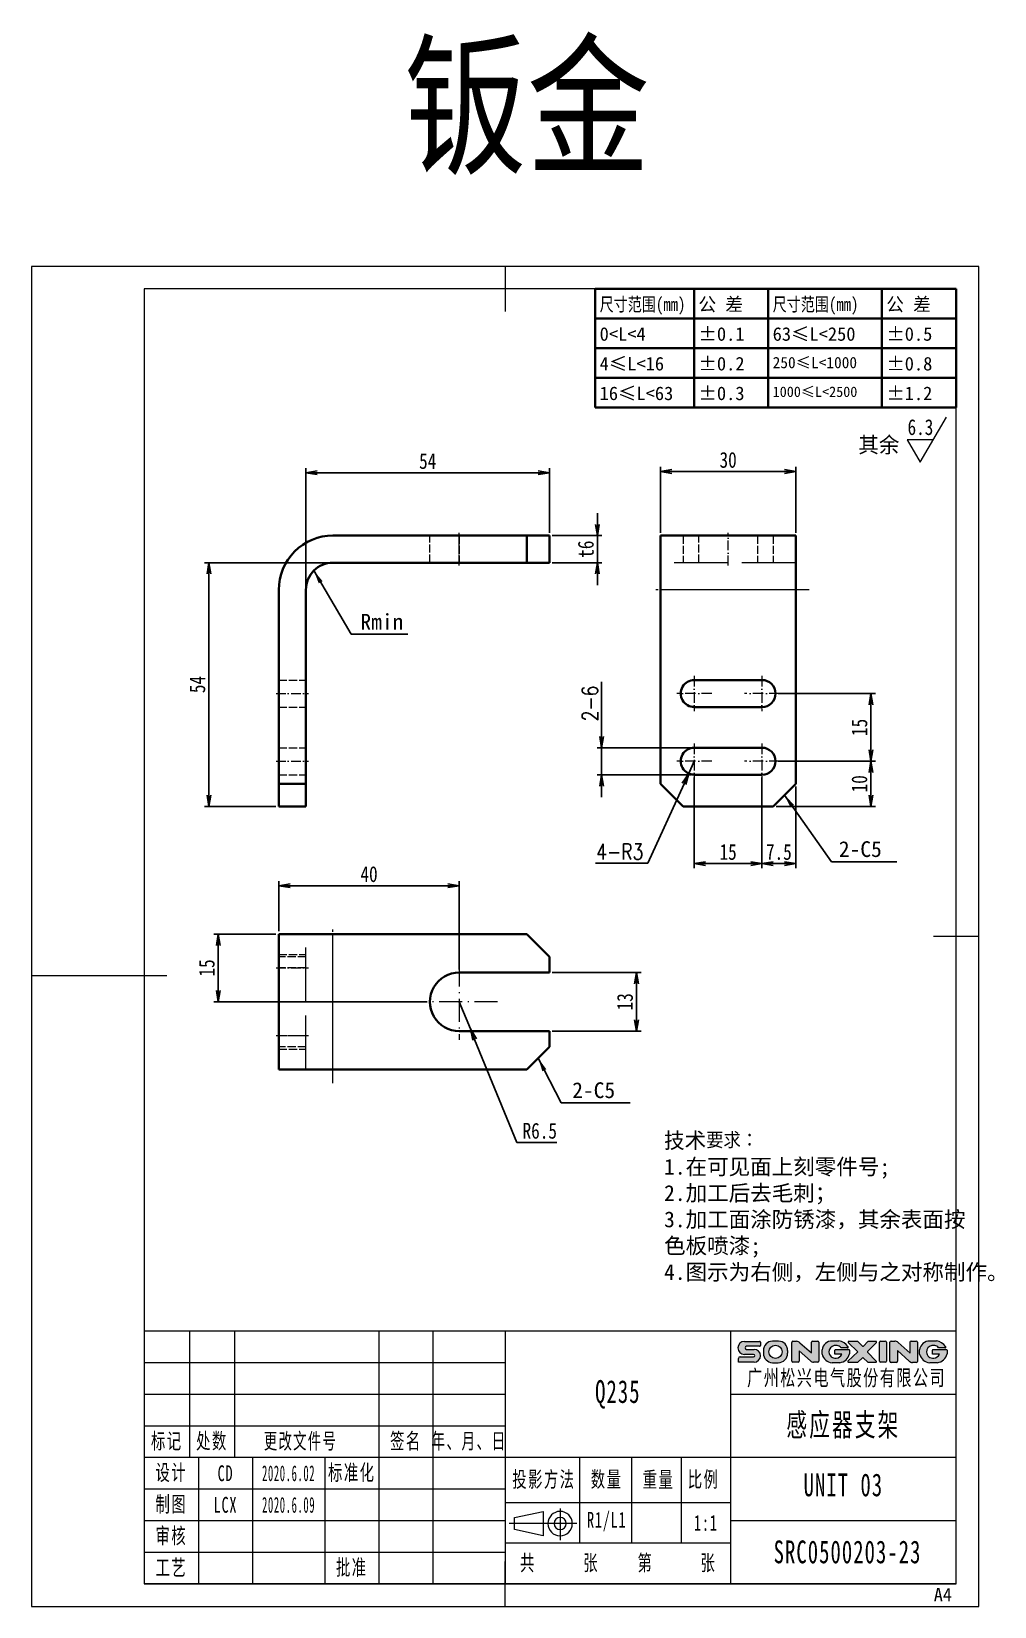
# Model space of a CAD drawing. Header units: millimetres. Extents: x -15766 to 80009, y -9701 to 15159.
# Drawn here: x -9168.5 to -8955, y 11134.1 to 11483.2 of the extents above; entities that cross this region are included whole.
import ezdxf
from ezdxf.enums import TextEntityAlignment as Align

# ---------------------------------------------------------------- set-up
doc = ezdxf.new("R2010")
doc.units = ezdxf.units.MM
for name, pattern in [('CENTER-HOKUTO_1', [16, 13, -1, 1, -1]), ('DASHDOT', [18.5, 12, -3, 0.5, -3]), ('DASHED', [15, 12, -3]), ('HIDDEN-HOKUTO_1', [2, 1, -1])]:
    doc.linetypes.add(name, pattern=pattern)
doc.layers.get('DEFPOINTS').update_dxf_attribs({"lineweight": 18})
doc.layers.add('07', color=7, linetype='Continuous')
for name, color, linetype, lineweight in [('AM_7', 2, 'CENTER-HOKUTO_1', 18), ('AM_HID', 1, 'HIDDEN-HOKUTO_1', 18), ('AM_VIS', 7, 'Continuous', 18), ('CDRAFT0', 7, 'Continuous', 18), ('DIM', 253, 'Continuous', 20), ('title_frame', 7, 'Continuous', 18), ('word_dim', 9, 'Continuous', 18), ('尺寸线层', 3, 'Continuous', 18), ('标注线', 3, 'Continuous', 18), ('粗实线层', 7, 'Continuous', 35), ('粗实线层_1', 7, 'Continuous', 15), ('细实线层', 7, 'Continuous', 18)]:
    doc.layers.add(name, color=color, linetype=linetype, lineweight=lineweight)
doc.styles.add('DIM', font='', dxfattribs={"width": 0.8})
doc.styles.add('STYLE1', font='')
doc.styles.add('UserTxtStyle1', font='', dxfattribs={"width": 0.618357})
doc.styles.add('UserTxtStyle2', font='', dxfattribs={"width": 0.634692})
doc.styles.add('UserTxtStyle3', font='', dxfattribs={"width": 0.7})
doc.styles.add('标准', font='', dxfattribs={"width": 0.667})
doc.styles.get('DIM').set_extended_font_data('NSimSun')
doc.styles.get('STYLE1').set_extended_font_data('宋体')
doc.styles.get('UserTxtStyle1').set_extended_font_data('宋体')
doc.styles.get('UserTxtStyle2').set_extended_font_data('宋体')
doc.styles.get('UserTxtStyle3').set_extended_font_data('宋体')
doc.styles.get('标准').set_extended_font_data('宋体')
doc.dimstyles.new('1-1', dxfattribs={"dimtxt": 3.5, "dimasz": 3, "dimexe": 1, "dimexo": 0, "dimgap": 1, "dimtad": 1, "dimdsep": 46, "dimtxsty": 'DIM', "dimblk": '_CAXARROW', "dimcen": 0, "dimdle": 6, "dimclrd": 256, "dimclre": 256, "dimclrt": 3, "dimazin": 2, "dimtfac": 0.707107, "dimtmove": 0, "dimatfit": 3, "dimfxl": 0, "dimfrac": 2, "dimtolj": 1, "dimarcsym": 0})
doc.dimstyles.new('1-1$0', dxfattribs={"dimtxt": 3.5, "dimasz": 2.5, "dimexe": 1, "dimexo": 0.625, "dimgap": 0.8, "dimtad": 1, "dimdsep": 46, "dimtxsty": 'DIM', "dimblk": 'OPEN', "dimcen": 0, "dimdle": 5, "dimclrd": 256, "dimclre": 256, "dimclrt": 3, "dimazin": 3, "dimtfac": 0.5, "dimtmove": 0, "dimatfit": 3, "dimldrblk": 'OPEN', "dimfxl": 0, "dimtolj": 1, "dimarcsym": 0})
doc.dimstyles.new('1-1$4', dxfattribs={"dimtxt": 3.5, "dimasz": 2.5, "dimexe": 1, "dimexo": 0.625, "dimgap": 0.8, "dimtad": 1, "dimtih": 1, "dimtoh": 1, "dimzin": 12, "dimdsep": 46, "dimtxsty": 'DIM', "dimblk": 'OPEN', "dimcen": 0, "dimdle": 5, "dimclrd": 256, "dimclre": 256, "dimclrt": 3, "dimazin": 3, "dimtfac": 0.5, "dimtmove": 0, "dimatfit": 3, "dimldrblk": 'OPEN', "dimfxl": 0, "dimtolj": 1, "dimarcsym": 0})

msp = doc.modelspace()

# ---------------------------------------------------------------- texts
at = {"layer": 'DIM', "insert": (-9085.97153, 11479.20019), "char_height": 25, "width": 104.980501, "attachment_point": 1, "style": 'DIM'}
msp.add_mtext('{\\C3;钣金}', dxfattribs=at)
at = {"layer": 'DIM', "color": 2, "style": 'DIM', "width": 0.8}
msp.add_attdef('6.3', text='0.0', height=3.5, dxfattribs=at).set_placement((-8968.57501, 11392.67681), align=Align.BOTTOM_RIGHT)
at = {"layer": 'title_frame', "color": 3, "insert": (-8968.47722, 11135.26654), "char_height": 2.958904, "width": 6.0410959, "attachment_point": 7, "style": 'STYLE1'}
msp.add_mtext('A4', dxfattribs=at)
at = {"layer": 'word_dim', "linetype": 'Continuous', "insert": (-8985.20173, 11393.3042), "char_height": 3.5, "width": 10.860604, "attachment_point": 1}
msp.add_mtext('{\\C3;其余}', dxfattribs=at)
at = {"layer": 'word_dim', "color": 3, "char_height": 3.5, "attachment_point": 7}
for s, insert in [('\\A1;Rmin', (-9095.60364, 11350.57336)), ('\\A1;2-C5', (-8989.52644, 11300.14758)), ('\\A1;2-C5', (-9048.64505, 11246.71712))]:
    msp.add_mtext(s, dxfattribs=dict(at, insert=insert))
at = {"layer": 'word_dim', "linetype": 'Continuous', "ltscale": 4, "insert": (-9028.26577, 11239.15213), "char_height": 3.5, "width": 139.6035818, "attachment_point": 1}
msp.add_mtext('{\\C3;技\\fSimSun|b0|i0|c134|p2;术\\Ftxt,bigfont|c128;\\M+19776\\M+18B81\\M+18146\\P\\fNSimSun|b0|i0|c134|p49;1\\fSimSun|b0|i0|c134|p49;.在可见面上刻零件号;\\P2.加工后去毛刺；\\P3.加工面涂防锈漆，其余表面按\\P色板喷漆;\\P\\fNSimSun|b0|i0|c134|p49;4\\fSimSun|b0|i0|c134|p49;.图示为右侧，左侧与之对称制作。\\P         }', dxfattribs=at)
at = {"layer": '尺寸线层', "attachment_point": 5, "line_spacing_factor": 1.15057}
for s, insert, char_height, width, style in [('\\T1.1;广州松兴电气股份有限公司', (-8987.80178, 11184.59324), 3.5, 47.3170633, 'UserTxtStyle3'), ('\\T1.1;Q235', (-9038.51688, 11181.10436), 5.050306, 29.4580043, '标准'), ('{\\T1.1;感应器支架}', (-8988.51688, 11174.0851), 5.0503058, 29.4580043, '标准'), ('\\T1.1;标记', (-9138.51688, 11170.60436), 3.5, 18, '标准'), ('\\T1.1;处数', (-9128.51688, 11170.60436), 3.5, 18, '标准'), ('\\T1.1;更改文件号', (-9108.88346, 11170.58037), 3.5, 30, 'UserTxtStyle1'), ('\\T1.1;签名', (-9085.51688, 11170.60436), 3.5, 22, '标准'), ('\\T1.1;年、月、日', (-9071.51688, 11170.60436), 3.5, 30, 'UserTxtStyle2'), ('\\T1.1;设计', (-9137.51688, 11163.60436), 3.5, 22, '标准'), ('\\T1.1;标准化', (-9097.51688, 11163.60436), 3.5, 22, '标准'), ('{\\T1.1;CD}', (-9125.51688, 11163.60438), 3.5, 22, '标准'), ('{\\W0.5;\\T1.1;2020.6.02}', (-9111.51688, 11163.60438), 3.5, 16, '标准'), ('\\T1.1;投影方法', (-9054.92188, 11162.10436), 3.5, 22, '标准'), ('\\T1.1;数量', (-9041.01688, 11162.10436), 3.5, 22, '标准'), ('\\T1.1;重量', (-9029.51688, 11162.10436), 3.5, 22, '标准'), ('\\T1.1;比例', (-9019.51688, 11162.10436), 3.5, 22, '标准'), ('{\\T1.1;UNIT 03}', (-8988.51688, 11161.01806), 5.0503058, 29.4580043, '标准'), ('\\T1.1;制图', (-9137.51688, 11156.60436), 3.5, 22, '标准'), ('{\\T1.1;LCX}', (-9125.51688, 11156.60438), 3.5, 22, '标准'), ('{\\W0.5;\\T1.1;2020.6.09}', (-9111.51688, 11156.60438), 3.5, 16, '标准'), ('\\T1.1;审核', (-9137.51688, 11149.60436), 3.5, 22, '标准'), ('{\\T1.1;R1/L1}', (-9040.99244, 11152.90187), 3.5, 11, '标准'), ('\\T1.1;1:1', (-9019.01688, 11152.60436), 3.5, 7.4626183, '标准'), ('{\\T1.1;SRC0500203-23}', (-8987.59762, 11146.16568), 5.0503058, 29.3737905, '标准'), ('\\T1.1;共', (-9058.44555, 11143.60436), 3.5, 8, '标准'), ('\\T1.1;张', (-9044.44555, 11143.60436), 3.5, 8, '标准'), ('\\T1.1;第', (-9032.40664, 11143.60436), 3.5, 8, '标准'), ('\\T1.1;张', (-9018.44555, 11143.60436), 3.5, 8, '标准'), ('\\T1.1;工艺', (-9137.51688, 11142.60436), 3.5, 22, '标准'), ('\\T1.1;批准', (-9097.51688, 11142.60436), 3.5, 22, '标准')]:
    msp.add_mtext(s, dxfattribs=dict(at, insert=insert, char_height=char_height, width=width, style=style))

# ---------------------------------------------------------------- blocks, each defined once
blk = doc.blocks.new('*X9')
at = {"layer": 'CDRAFT0'}
blk.add_line((210, 148.5), (200, 148.5), dxfattribs=at)
blk.add_lwpolyline([(0, 0), (210, 0), (210, 297), (0, 297), (0, 0)], dxfattribs=at)
at = {"layer": '粗实线层_1'}
for p, q in [((105, 297), (105, 287)), ((205, 292), (25, 292)), ((25, 292), (25, 5)), ((205, 5), (205, 292)), ((0, 139.83), (30, 139.83)), ((105, 0), (105, 10)), ((25, 5), (205, 5))]:
    blk.add_line(p, q, dxfattribs=at)
blk = doc.blocks.new('*X10')
at = {"layer": 'word_dim', "color": 142}
for p, q in [((-5.82, 53.84), (-4.35, 53.84)), ((-4.75, 52.82), (-5.42, 52.82)), ((-8.1, 50.91), (-8.1, 51.87)), ((-4.14, 49.03), (-5.87, 49.03)), ((-5.26, 50.93), (-5.26, 51.82)), ((-3.7, 50.94), (-5.26, 50.93)), ((-5.14, 51.94), (-2.13, 51.94)), ((-2.5, 52.35), (-3.88, 52.35)), ((-2.01, 51.82), (-2.01, 50.99))]:
    blk.add_line(p, q, dxfattribs=at)
for centre, radius, start, end in [((-5.9, 51.62), 2.22, 87.9834, 173.5522), ((-5.1, 51.38), 1.48, 102.1571, 179.7274), ((-4.91, 51.5), 1.34, 40.0143, 83.3977), ((-4.76, 50.89), 2.98, 35.6455, 82.0464), ((-2.46, 52.51), 0.162, 256.8929, 44.031), ((-5.69, 51.51), 2.48, 193.9312, 265.9152), ((-5.16, 51.47), 1.42, 183.4563, 278.6924), ((-5.14, 51.82), 0.119, 90, 180), ((-5, 51.46), 1.4, 272.3479, 338.0694), ((-4.5, 51.56), 2.55, 277.9409, 347.0572), ((-2.13, 51.82), 0.119, 360, 90)]:
    blk.add_arc(centre, radius, start, end, dxfattribs=at)
blk = doc.blocks.new('*X11')
at = {"layer": 'word_dim', "color": 142}
for p, q in [((-39.36, 53.82), (-40.72, 53.82)), ((-42.72, 51.74), (-42.72, 51.12)), ((-40.72, 49.03), (-39.44, 49.03)), ((-37.35, 51.12), (-37.35, 51.74))]:
    blk.add_line(p, q, dxfattribs=at)
for centre, radius, start, end in [((-40.63, 51.73), 2.09, 92.4923, 179.9697), ((-39.45, 51.73), 2.09, 0.0303, 87.5077), ((-40.63, 51.12), 2.09, 180.0303, 267.5077), ((-39.46, 51.13), 2.1, 270.4586, 359.6716)]:
    blk.add_arc(centre, radius, start, end, dxfattribs=at)
blk = doc.blocks.new('*X12')
at = {"layer": 'word_dim', "color": 142}
for p, q in [((-46.95, 53.75), (-43.58, 53.75)), ((-43.58, 52.67), (-46.45, 52.67)), ((-43.38, 53.58), (-43.38, 52.87)), ((-48.26, 49.13), (-48.26, 49.99)), ((-44.79, 49.14), (-48.26, 49.13)), ((-47.9, 50.34), (-44.9, 50.34)), ((-44.9, 50.85), (-46.95, 50.85)), ((-46.45, 51.98), (-44.79, 51.98))]:
    blk.add_line(p, q, dxfattribs=at)
for centre, radius, start, end in [((-46.95, 52.3), 1.45, 90, 270), ((-46.45, 52.32), 0.346, 90, 270), ((-43.58, 53.55), 0.196, 10.2062, 90), ((-43.59, 52.87), 0.202, 271.2386, 0), ((-47.9, 49.99), 0.356, 90, 180), ((-44.9, 50.6), 0.256, 270, 90), ((-44.79, 50.56), 1.42, 270, 90)]:
    blk.add_arc(centre, radius, start, end, dxfattribs=at)
blk = doc.blocks.new('*X13')
at = {"layer": 'word_dim', "color": 142}
for p, q in [((-36.45, 49.37), (-36.45, 53.54)), ((-36.21, 53.78), (-35.37, 53.78)), ((-34.63, 53.45), (-32.08, 51.21)), ((-32.08, 51.21), (-32.08, 53.55)), ((-31.84, 53.79), (-30.67, 53.79)), ((-30.43, 53.55), (-30.43, 49.36)), ((-35.05, 49.14), (-36.21, 49.14)), ((-32.28, 49.42), (-34.82, 51.68)), ((-34.82, 51.68), (-34.82, 49.37)), ((-30.67, 49.12), (-31.6, 49.12))]:
    blk.add_line(p, q, dxfattribs=at)
for centre, radius, start, end in [((-36.21, 53.54), 0.237, 90, 180), ((-35.37, 52.78), 0.998, 41.87, 90), ((-31.84, 53.55), 0.237, 90, 180), ((-30.67, 53.55), 0.237, 0, 90), ((-36.21, 49.37), 0.237, 180, 270), ((-35.05, 49.37), 0.237, 270, 0), ((-31.6, 50.05), 0.922, 223.0098, 270), ((-30.67, 49.36), 0.237, 270, 0)]:
    blk.add_arc(centre, radius, start, end, dxfattribs=at)
blk = doc.blocks.new('*X14')
at = {"layer": 'word_dim', "color": 142}
for p, q in [((-27.45, 53.84), (-25.99, 53.84)), ((-26.39, 52.82), (-27.05, 52.82)), ((-29.73, 50.91), (-29.73, 51.87)), ((-25.78, 49.03), (-27.5, 49.03)), ((-26.89, 50.93), (-26.89, 51.82)), ((-25.34, 50.94), (-26.89, 50.93)), ((-26.77, 51.94), (-23.76, 51.94)), ((-24.13, 52.35), (-25.52, 52.35)), ((-23.64, 51.82), (-23.64, 50.99))]:
    blk.add_line(p, q, dxfattribs=at)
for centre, radius, start, end in [((-27.53, 51.62), 2.22, 87.9834, 173.5522), ((-26.74, 51.38), 1.48, 102.1571, 179.7274), ((-26.54, 51.5), 1.34, 40.0143, 83.3977), ((-26.4, 50.89), 2.98, 35.6455, 82.0464), ((-24.09, 52.51), 0.162, 256.8929, 44.031), ((-27.33, 51.51), 2.48, 193.9312, 265.9152), ((-26.79, 51.47), 1.42, 183.4563, 278.6924), ((-26.77, 51.82), 0.119, 90, 180), ((-26.64, 51.46), 1.4, 272.3479, 338.0694), ((-26.13, 51.56), 2.55, 277.9409, 347.0572), ((-23.76, 51.82), 0.119, 360, 90)]:
    blk.add_arc(centre, radius, start, end, dxfattribs=at)
blk = doc.blocks.new('*X15')
at = {"layer": 'word_dim', "color": 142}
for p, q in [((-23.93, 53.53), (-21.78, 51.43)), ((-21.78, 53.73), (-23.84, 53.73)), ((-20.74, 52.73), (-21.78, 53.73)), ((-19.55, 53.73), (-20.57, 52.73)), ((-19.65, 51.53), (-17.67, 53.53)), ((-17.76, 53.73), (-19.55, 53.73)), ((-21.78, 51.43), (-23.98, 49.37)), ((-23.9, 49.16), (-21.77, 49.16)), ((-21.77, 49.16), (-20.76, 50.13)), ((-20.59, 50.13), (-19.61, 49.14)), ((-17.7, 49.34), (-19.65, 51.36)), ((-19.61, 49.14), (-17.79, 49.14))]:
    blk.add_line(p, q, dxfattribs=at)
for centre, start, end in [((-23.84, 53.61), 90, 225.5878), ((-20.66, 52.81), 226.0826, 314.4638), ((-17.76, 53.62), 315.4134, 90), ((-23.9, 49.28), 133.1111, 270), ((-20.67, 50.05), 44.8103, 133.7737), ((-19.56, 51.44), 135.4134, 224.006), ((-17.79, 49.26), 270, 44.006)]:
    blk.add_arc(centre, 0.119, start, end, dxfattribs=at)
blk = doc.blocks.new('*X16')
at = {"layer": 'word_dim', "color": 142}
for p, q in [((-16.98, 49.36), (-16.98, 53.55)), ((-16.74, 53.78), (-15.71, 53.78)), ((-15.47, 53.55), (-15.47, 49.36)), ((-15.71, 49.12), (-16.74, 49.12))]:
    blk.add_line(p, q, dxfattribs=at)
for centre, start, end in [((-16.74, 53.55), 90, 180), ((-15.71, 53.55), 0, 90), ((-16.74, 49.36), 180, 270), ((-15.71, 49.36), 270, 0)]:
    blk.add_arc(centre, 0.237, start, end, dxfattribs=at)
blk = doc.blocks.new('*X17')
at = {"layer": 'word_dim', "color": 142}
for p, q in [((-14.68, 49.34), (-14.68, 53.58)), ((-14.44, 53.82), (-13.63, 53.82)), ((-12.84, 53.51), (-10.23, 51.17)), ((-10.23, 51.17), (-10.23, 53.55)), ((-10, 53.79), (-8.83, 53.79)), ((-8.59, 53.55), (-8.59, 49.33)), ((-13.25, 49.11), (-14.44, 49.11)), ((-10.44, 49.4), (-13.01, 51.74)), ((-13.01, 51.74), (-13.01, 49.34)), ((-8.83, 49.09), (-9.65, 49.09))]:
    blk.add_line(p, q, dxfattribs=at)
for centre, radius, start, end in [((-14.44, 53.58), 0.237, 90, 180), ((-13.63, 52.63), 1.19, 48.0201, 90), ((-10, 53.55), 0.237, 90, 180), ((-8.83, 53.55), 0.237, 0, 90), ((-14.44, 49.34), 0.237, 180, 270), ((-13.25, 49.34), 0.237, 270, 0), ((-9.65, 50.28), 1.19, 227.7422, 270), ((-8.83, 49.33), 0.237, 270, 0)]:
    blk.add_arc(centre, radius, start, end, dxfattribs=at)
blk = doc.blocks.new('自由公差_1')
at = {"layer": '粗实线层'}
for p, q in [((-80, 0), (0, 0)), ((-80, 0), (-80, -26.3)), ((-58.08, 0), (-58.08, -26.3)), ((-41.64, 0), (-41.64, -26.3)), ((-16.44, 0), (-16.44, -26.3)), ((0, 0), (0, -26.3)), ((-80, -6.58), (0, -6.58)), ((-80, -13.15), (0, -13.15)), ((-80, -19.73), (0, -19.73)), ((-80, -26.3), (0, -26.3))]:
    blk.add_line(p, q, dxfattribs=at)
at = {"layer": '尺寸线层', "linetype": 'Continuous', "attachment_point": 1, "line_spacing_factor": 0.9}
for s, insert, char_height, width in [('{\\W0.8;尺寸范围(mm)}', (-79.04, -1.92), 3, 22.6032), ('公 差', (-57.12, -1.92), 3, 22.6032), ('{\\W0.8;尺寸范围(mm)}', (-40.68, -1.92), 3, 22.6032), ('公 差', (-15.48, -1.92), 3, 22.6032), ('0<L<4', (-79.04, -8.49), 3, 22.6032), ('%%P0.1', (-57.12, -8.49), 3, 12.7119), ('63≤L<250', (-40.68, -8.49), 3, 22.6032), ('%%P0.5', (-15.48, -8.49), 3, 12.5771), ('4≤L<16', (-79.04, -15.07), 3, 22.6032), ('%%P0.2', (-57.12, -15.07), 3, 12.4769), ('250≤L<1000', (-40.68, -15.07), 2.5, 22.6032), ('%%P0.8', (-15.48, -15.07), 3, 13.0759), ('16≤L<63', (-79.04, -21.64), 3, 22.6032), ('%%P0.3', (-57.12, -21.64), 3, 12.7119), ('1000≤L<2500', (-40.68, -21.64), 2.3, 22.6032), ('%%P1.2', (-15.48, -21.64), 3, 12.8764)]:
    blk.add_mtext(s, dxfattribs=dict(at, insert=insert, char_height=char_height, width=width))
blk = doc.blocks.new('_OPEN')
at = {"color": 0, "linetype": 'ByBlock', "lineweight": -2}
for p, q in [((-1, 0.166667), (0, 0)), ((-1, -0.166667), (0, 0)), ((0, 0), (-1, 0))]:
    blk.add_line(p, q, dxfattribs=at)
blk = doc.blocks.new('*D347')
at = {"layer": 'DEFPOINTS', "color": 0, "transparency": 16777216}
for p in [(-9053.68, 11385.38), (-9053.68, 11371.43), (-9107.68, 11359.43)]:
    blk.add_point(p, dxfattribs=at)
at = {"layer": 'word_dim', "linetype": 'Continuous', "lineweight": -2, "transparency": 16777216}
for p, q in [((-9107.68, 11360.06), (-9107.68, 11386.38)), ((-9053.68, 11372.06), (-9053.68, 11386.38)), ((-9105.18, 11385.38), (-9056.18, 11385.38))]:
    blk.add_line(p, q, dxfattribs=at)
at = {"layer": 'word_dim', "lineweight": -2, "transparency": 16777216, "xscale": 2.5, "yscale": 2.5, "zscale": 2.5, "rotation": 180}
blk.add_blockref('_OPEN', (-9107.68, 11385.38), dxfattribs=at)
at = {"layer": 'word_dim', "lineweight": -2, "transparency": 16777216, "xscale": 2.5, "yscale": 2.5, "zscale": 2.5}
blk.add_blockref('_OPEN', (-9053.68, 11385.38), dxfattribs=at)
at = {"layer": 'word_dim', "color": 3, "transparency": 16777216, "insert": (-9080.68, 11387.93), "char_height": 3.5, "attachment_point": 5, "style": 'DIM'}
blk.add_mtext('\\A1;54', dxfattribs=at)
blk = doc.blocks.new('*D348')
at = {"layer": 'DEFPOINTS', "color": 0, "transparency": 16777216}
for p in [(-9129.18, 11365.43), (-9101.68, 11365.43), (-9113.68, 11311.43)]:
    blk.add_point(p, dxfattribs=at)
at = {"layer": 'word_dim', "linetype": 'Continuous', "lineweight": -2, "transparency": 16777216}
for p, q in [((-9102.31, 11365.43), (-9130.18, 11365.43)), ((-9129.18, 11313.93), (-9129.18, 11362.93)), ((-9114.31, 11311.43), (-9130.18, 11311.43))]:
    blk.add_line(p, q, dxfattribs=at)
at = {"layer": 'word_dim', "lineweight": -2, "transparency": 16777216, "xscale": 2.5, "yscale": 2.5, "zscale": 2.5}
for p, rotation in [((-9129.18, 11365.43), 90), ((-9129.18, 11311.43), 270)]:
    blk.add_blockref('_OPEN', p, dxfattribs=dict(at, rotation=rotation))
at = {"layer": 'word_dim', "color": 3, "transparency": 16777216, "insert": (-9131.73, 11338.43), "char_height": 3.5, "attachment_point": 5, "rotation": 90, "style": 'DIM'}
blk.add_mtext('\\A1;54', dxfattribs=at)
blk = doc.blocks.new('*D349')
at = {"layer": 'DEFPOINTS', "color": 0, "transparency": 16777216}
for p in [(-9053.68, 11371.43), (-9043.06, 11371.43), (-9053.68, 11365.43)]:
    blk.add_point(p, dxfattribs=at)
at = {"layer": 'word_dim', "linetype": 'Continuous', "lineweight": -2, "transparency": 16777216}
for p, q in [((-9043.06, 11373.93), (-9043.06, 11376.43)), ((-9053.06, 11371.43), (-9042.06, 11371.43)), ((-9043.06, 11365.43), (-9043.06, 11371.43)), ((-9053.06, 11365.43), (-9042.06, 11365.43)), ((-9043.06, 11362.93), (-9043.06, 11360.43))]:
    blk.add_line(p, q, dxfattribs=at)
at = {"layer": 'word_dim', "lineweight": -2, "transparency": 16777216, "xscale": 2.5, "yscale": 2.5, "zscale": 2.5}
for p, rotation in [((-9043.06, 11371.43), 270), ((-9043.06, 11365.43), 90)]:
    blk.add_blockref('_OPEN', p, dxfattribs=dict(at, rotation=rotation))
at = {"layer": 'word_dim', "color": 3, "transparency": 16777216, "insert": (-9045.61, 11368.43), "char_height": 3.5, "attachment_point": 5, "rotation": 90, "style": 'DIM'}
blk.add_mtext('\\A1;t6', dxfattribs=at)
blk = doc.blocks.new('_CAXARROW')
blk.add_hatch(color=0).paths.add_polyline_path([(0, 0), (-1, 0.125), (-1, -0.125)], flags=0)
blk = doc.blocks.new('*D350')
at = {"layer": 'DEFPOINTS', "color": 0, "transparency": 16777216}
for p in [(-8999.07, 11385.64), (-9029.07, 11371.43), (-8999.07, 11371.43)]:
    blk.add_point(p, dxfattribs=at)
at = {"layer": 'word_dim', "linetype": 'Continuous', "lineweight": -2, "transparency": 16777216}
for p, q in [((-9029.07, 11372.06), (-9029.07, 11386.64)), ((-8999.07, 11372.06), (-8999.07, 11386.64)), ((-9026.57, 11385.64), (-9001.57, 11385.64))]:
    blk.add_line(p, q, dxfattribs=at)
at = {"layer": 'word_dim', "lineweight": -2, "transparency": 16777216, "xscale": 2.5, "yscale": 2.5, "zscale": 2.5, "rotation": 180}
blk.add_blockref('_OPEN', (-9029.07, 11385.64), dxfattribs=at)
at = {"layer": 'word_dim', "lineweight": -2, "transparency": 16777216, "xscale": 2.5, "yscale": 2.5, "zscale": 2.5}
blk.add_blockref('_OPEN', (-8999.07, 11385.64), dxfattribs=at)
at = {"layer": 'word_dim', "color": 3, "transparency": 16777216, "insert": (-9014.07, 11388.19), "char_height": 3.5, "attachment_point": 5, "style": 'DIM'}
blk.add_mtext('\\A1;30', dxfattribs=at)
blk = doc.blocks.new('*D351')
at = {"layer": 'DEFPOINTS', "color": 0, "transparency": 16777216}
for p in [(-9003.57, 11321.43), (-9004.07, 11311.43), (-8982.4, 11311.43)]:
    blk.add_point(p, dxfattribs=at)
at = {"layer": 'word_dim', "linetype": 'Continuous', "lineweight": -2, "transparency": 16777216}
for p, q in [((-9002.94, 11321.43), (-8981.4, 11321.43)), ((-8982.4, 11318.93), (-8982.4, 11313.93)), ((-9003.44, 11311.43), (-8981.4, 11311.43))]:
    blk.add_line(p, q, dxfattribs=at)
at = {"layer": 'word_dim', "lineweight": -2, "transparency": 16777216, "xscale": 2.5, "yscale": 2.5, "zscale": 2.5}
for p, rotation in [((-8982.4, 11321.43), 90), ((-8982.4, 11311.43), 270)]:
    blk.add_blockref('_OPEN', p, dxfattribs=dict(at, rotation=rotation))
at = {"layer": 'word_dim', "color": 3, "transparency": 16777216, "insert": (-8984.95, 11316.43), "char_height": 3.5, "attachment_point": 5, "rotation": 90, "style": 'DIM'}
blk.add_mtext('\\A1;10', dxfattribs=at)
blk = doc.blocks.new('*D352')
at = {"layer": 'DEFPOINTS', "color": 0, "transparency": 16777216}
for p in [(-9006.57, 11318.43), (-8999.07, 11316.43), (-8999.07, 11298.75)]:
    blk.add_point(p, dxfattribs=at)
at = {"layer": 'word_dim', "linetype": 'Continuous', "lineweight": -2, "transparency": 16777216}
for p, q in [((-9006.57, 11317.81), (-9006.57, 11297.75)), ((-8999.07, 11315.81), (-8999.07, 11297.75)), ((-9004.07, 11298.75), (-9001.57, 11298.75))]:
    blk.add_line(p, q, dxfattribs=at)
at = {"layer": 'word_dim', "lineweight": -2, "transparency": 16777216, "xscale": 2.5, "yscale": 2.5, "zscale": 2.5, "rotation": 180}
blk.add_blockref('_OPEN', (-9006.57, 11298.75), dxfattribs=at)
at = {"layer": 'word_dim', "lineweight": -2, "transparency": 16777216, "xscale": 2.5, "yscale": 2.5, "zscale": 2.5}
blk.add_blockref('_OPEN', (-8999.07, 11298.75), dxfattribs=at)
at = {"layer": 'word_dim', "color": 3, "transparency": 16777216, "insert": (-9002.82, 11301.3), "char_height": 3.5, "attachment_point": 5, "style": 'DIM'}
blk.add_mtext('\\A1;7.5', dxfattribs=at)
blk = doc.blocks.new('*D353')
at = {"layer": 'DEFPOINTS', "color": 0, "transparency": 16777216}
for p in [(-9021.57, 11318.43), (-9006.57, 11318.43), (-9021.57, 11298.75)]:
    blk.add_point(p, dxfattribs=at)
at = {"layer": 'word_dim', "linetype": 'Continuous', "lineweight": -2, "transparency": 16777216}
for p, q in [((-9021.57, 11317.81), (-9021.57, 11297.75)), ((-9006.57, 11317.81), (-9006.57, 11297.75)), ((-9009.07, 11298.75), (-9019.07, 11298.75))]:
    blk.add_line(p, q, dxfattribs=at)
at = {"layer": 'word_dim', "lineweight": -2, "transparency": 16777216, "xscale": 2.5, "yscale": 2.5, "zscale": 2.5, "rotation": 180}
blk.add_blockref('_OPEN', (-9021.57, 11298.75), dxfattribs=at)
at = {"layer": 'word_dim', "lineweight": -2, "transparency": 16777216, "xscale": 2.5, "yscale": 2.5, "zscale": 2.5}
blk.add_blockref('_OPEN', (-9006.57, 11298.75), dxfattribs=at)
at = {"layer": 'word_dim', "color": 3, "transparency": 16777216, "insert": (-9014.07, 11301.3), "char_height": 3.5, "attachment_point": 5, "style": 'DIM'}
blk.add_mtext('\\A1;15', dxfattribs=at)
blk = doc.blocks.new('*D354')
at = {"layer": 'DEFPOINTS', "color": 0, "transparency": 16777216}
for p in [(-9003.57, 11336.43), (-8982.4, 11336.43), (-9003.57, 11321.43)]:
    blk.add_point(p, dxfattribs=at)
at = {"layer": 'word_dim', "linetype": 'Continuous', "lineweight": -2, "transparency": 16777216}
for p, q in [((-9002.94, 11336.43), (-8981.4, 11336.43)), ((-8982.4, 11323.93), (-8982.4, 11333.93)), ((-9002.94, 11321.43), (-8981.4, 11321.43))]:
    blk.add_line(p, q, dxfattribs=at)
at = {"layer": 'word_dim', "lineweight": -2, "transparency": 16777216, "xscale": 2.5, "yscale": 2.5, "zscale": 2.5}
for p, rotation in [((-8982.4, 11336.43), 90), ((-8982.4, 11321.43), 270)]:
    blk.add_blockref('_OPEN', p, dxfattribs=dict(at, rotation=rotation))
at = {"layer": 'word_dim', "color": 3, "transparency": 16777216, "insert": (-8984.95, 11328.93), "char_height": 3.5, "attachment_point": 5, "rotation": 90, "style": 'DIM'}
blk.add_mtext('\\A1;15', dxfattribs=at)
blk = doc.blocks.new('*D355')
at = {"layer": 'DEFPOINTS', "color": 0, "transparency": 16777216}
for p in [(-9042.13, 11324.43), (-9021.57, 11324.43), (-9021.57, 11318.43)]:
    blk.add_point(p, dxfattribs=at)
at = {"layer": 'word_dim', "linetype": 'Continuous', "lineweight": -2, "transparency": 16777216}
for p, q in [((-9042.13, 11326.93), (-9042.13, 11339.03)), ((-9022.19, 11324.43), (-9043.13, 11324.43)), ((-9042.13, 11318.43), (-9042.13, 11324.43)), ((-9022.19, 11318.43), (-9043.13, 11318.43)), ((-9042.13, 11315.93), (-9042.13, 11313.43))]:
    blk.add_line(p, q, dxfattribs=at)
at = {"layer": 'word_dim', "lineweight": -2, "transparency": 16777216, "xscale": 2.5, "yscale": 2.5, "zscale": 2.5}
for p, rotation in [((-9042.13, 11324.43), 270), ((-9042.13, 11318.43), 90)]:
    blk.add_blockref('_OPEN', p, dxfattribs=dict(at, rotation=rotation))
at = {"layer": 'word_dim', "color": 3, "transparency": 16777216, "insert": (-9044.68, 11334.23), "char_height": 3.5, "attachment_point": 5, "rotation": 90, "style": 'DIM'}
blk.add_mtext('\\A1;{\\Fromans,bigfont|c134;2-6}', dxfattribs=at)
blk = doc.blocks.new('*D356')
at = {"layer": 'DEFPOINTS', "color": 0, "transparency": 16777216}
for p in [(-9021.57, 11321.43), (-9022.81, 11318.7)]:
    blk.add_point(p, dxfattribs=at)
at = {"layer": 'word_dim', "linetype": 'Continuous', "lineweight": -2, "transparency": 16777216}
for p, q in [((-9021.57, 11321.43), (-9022.81, 11318.7)), ((-9031.88, 11298.82), (-9023.85, 11316.43)), ((-9043.48, 11298.82), (-9031.88, 11298.82))]:
    blk.add_line(p, q, dxfattribs=at)
at = {"layer": 'word_dim', "lineweight": -2, "transparency": 16777216, "xscale": 2.5, "yscale": 2.5, "zscale": 2.5, "rotation": 65.4839233247021}
blk.add_blockref('_OPEN', (-9022.81, 11318.7), dxfattribs=at)
at = {"layer": 'word_dim', "color": 3, "transparency": 16777216, "insert": (-9038.08, 11301.37), "char_height": 3.5, "attachment_point": 5, "style": 'DIM'}
blk.add_mtext('\\A1;{\\Fromans,bigfont|c134;4-R3}', dxfattribs=at)
blk = doc.blocks.new('*D357')
at = {"layer": 'DEFPOINTS', "color": 0, "transparency": 16777216}
for p in [(-9053.68, 11274.62), (-9034.38, 11274.62), (-9053.68, 11261.62)]:
    blk.add_point(p, dxfattribs=at)
at = {"layer": 'word_dim', "linetype": 'Continuous', "lineweight": -2, "transparency": 16777216}
for p, q in [((-9053.06, 11274.62), (-9033.38, 11274.62)), ((-9034.38, 11264.12), (-9034.38, 11272.12)), ((-9053.06, 11261.62), (-9033.38, 11261.62))]:
    blk.add_line(p, q, dxfattribs=at)
at = {"layer": 'word_dim', "lineweight": -2, "transparency": 16777216, "xscale": 2.5, "yscale": 2.5, "zscale": 2.5}
for p, rotation in [((-9034.38, 11274.62), 90), ((-9034.38, 11261.62), 270)]:
    blk.add_blockref('_OPEN', p, dxfattribs=dict(at, rotation=rotation))
at = {"layer": 'word_dim', "color": 3, "transparency": 16777216, "insert": (-9036.93, 11268.12), "char_height": 3.5, "attachment_point": 5, "rotation": 90, "style": 'DIM'}
blk.add_mtext('\\A1;13', dxfattribs=at)
blk = doc.blocks.new('*D358')
at = {"layer": 'DEFPOINTS', "color": 0, "transparency": 16777216}
for p in [(-9127.1, 11283.12), (-9113.68, 11283.12), (-9080.18, 11268.12)]:
    blk.add_point(p, dxfattribs=at)
at = {"layer": 'word_dim', "linetype": 'Continuous', "lineweight": -2, "transparency": 16777216}
for p, q in [((-9114.31, 11283.12), (-9128.1, 11283.12)), ((-9127.1, 11270.62), (-9127.1, 11280.62)), ((-9080.81, 11268.12), (-9128.1, 11268.12))]:
    blk.add_line(p, q, dxfattribs=at)
at = {"layer": 'word_dim', "lineweight": -2, "transparency": 16777216, "xscale": 2.5, "yscale": 2.5, "zscale": 2.5}
for p, rotation in [((-9127.1, 11283.12), 90), ((-9127.1, 11268.12), 270)]:
    blk.add_blockref('_OPEN', p, dxfattribs=dict(at, rotation=rotation))
at = {"layer": 'word_dim', "color": 3, "transparency": 16777216, "insert": (-9129.65, 11275.62), "char_height": 3.5, "attachment_point": 5, "rotation": 90, "style": 'DIM'}
blk.add_mtext('\\A1;15', dxfattribs=at)
blk = doc.blocks.new('*D359')
at = {"layer": 'DEFPOINTS', "color": 0, "transparency": 16777216}
for p in [(-9113.68, 11293.84), (-9113.68, 11283.12), (-9073.68, 11274.62)]:
    blk.add_point(p, dxfattribs=at)
at = {"layer": 'word_dim', "linetype": 'Continuous', "lineweight": -2, "transparency": 16777216}
for p, q in [((-9113.68, 11283.74), (-9113.68, 11294.84)), ((-9076.18, 11293.84), (-9111.18, 11293.84)), ((-9073.68, 11275.24), (-9073.68, 11294.84))]:
    blk.add_line(p, q, dxfattribs=at)
at = {"layer": 'word_dim', "lineweight": -2, "transparency": 16777216, "xscale": 2.5, "yscale": 2.5, "zscale": 2.5, "rotation": 180}
blk.add_blockref('_OPEN', (-9113.68, 11293.84), dxfattribs=at)
at = {"layer": 'word_dim', "lineweight": -2, "transparency": 16777216, "xscale": 2.5, "yscale": 2.5, "zscale": 2.5}
blk.add_blockref('_OPEN', (-9073.68, 11293.84), dxfattribs=at)
at = {"layer": 'word_dim', "color": 3, "transparency": 16777216, "insert": (-9093.68, 11296.39), "char_height": 3.5, "attachment_point": 5, "style": 'DIM'}
blk.add_mtext('\\A1;40', dxfattribs=at)
blk = doc.blocks.new('*D360')
at = {"layer": 'DEFPOINTS', "color": 0, "transparency": 16777216}
for p in [(-9073.68, 11268.12), (-9071.22, 11262.1)]:
    blk.add_point(p, dxfattribs=at)
at = {"layer": 'word_dim', "linetype": 'Continuous', "lineweight": -2, "transparency": 16777216}
for p, q in [((-9073.68, 11268.12), (-9071.22, 11262.1)), ((-9060.9, 11236.96), (-9070.27, 11259.79)), ((-9052.03, 11236.96), (-9060.9, 11236.96))]:
    blk.add_line(p, q, dxfattribs=at)
at = {"layer": 'word_dim', "lineweight": -2, "transparency": 16777216, "xscale": 2.5, "yscale": 2.5, "zscale": 2.5, "rotation": 112.3129624349398}
blk.add_blockref('_OPEN', (-9071.22, 11262.1), dxfattribs=at)
at = {"layer": 'word_dim', "color": 3, "transparency": 16777216, "insert": (-9055.83, 11239.51), "char_height": 3.5, "attachment_point": 5, "style": 'DIM'}
blk.add_mtext('\\A1;R6.5', dxfattribs=at)
blk = doc.blocks.new('*T2185')
at = {"color": 0, "linetype": 'ByBlock', "lineweight": -2, "transparency": 16777216}
for p, q in [((0, 0), (127, 0)), ((0, 0), (0, -78)), ((63.5, 0), (63.5, -78)), ((127, 0), (127, -78)), ((0, -39), (127, -39)), ((0, -78), (127, -78))]:
    blk.add_line(p, q, dxfattribs=at)
at = {"color": 0, "transparency": 16777216, "char_height": 10, "width": 60.5, "attachment_point": 5}
for s, insert in [('{\\fSimSun|b0|i0|c134|p2;料 厚}', (31.75, -19.5)), ('{\\fSimSun|b0|i0|c134|p2;件 数}', (95.25, -19.5))]:
    blk.add_mtext(s, dxfattribs=dict(at, insert=insert))
blk = doc.blocks.new('圆心打标')
at = {"layer": '标注线'}
for p, q in [((-2.5, 0), (2.5, 0)), ((0, 2.5), (0, -2.5))]:
    blk.add_line(p, q, dxfattribs=at)
blk = doc.blocks.new('拆图参数')
blk.add_blockref('*T2185', (-63.5, 78))
at = {"layer": '标注线'}
blk.add_blockref('圆心打标', (67219.69, -21339.81), dxfattribs=at)
at = {"style": 'DIM', "width": 0.8}
blk.add_attdef('6', text='', height=10, dxfattribs=at).set_placement((-37.13, 18.91), align=Align.MIDDLE_LEFT)
blk.add_attdef('1', text='', height=10, dxfattribs=at).set_placement((36.65, 19.27), align=Align.MIDDLE_CENTER)

# ---------------------------------------------------------------- dimensions: what is measured, and where the dimension line sits
at = {"layer": 'word_dim'}
for base, p1, p2, picture, middle in [((-9053.68434, 11385.37706), (-9107.68434, 11359.43071), (-9053.68434, 11371.43057), '*D347', (-9080.68434, 11387.92706)), ((-8999.06744, 11385.63826), (-9029.06744, 11371.43069), (-8999.06744, 11371.43069), '*D350', (-9014.06744, 11388.18826)), ((-9021.56744, 11298.74863), (-9006.56744, 11318.43069), (-9021.56744, 11318.43069), '*D353', (-9014.06744, 11301.29863)), ((-8999.06744, 11298.74863), (-9006.56744, 11318.43069), (-8999.06744, 11316.43069), '*D352', (-9002.81744, 11301.29863)), ((-9113.68434, 11293.84061), (-9073.68434, 11274.61598), (-9113.68434, 11283.11598), '*D359', (-9093.68434, 11296.39061))]:
    dim = msp.add_linear_dim(base=base, p1=p1, p2=p2, dimstyle='1-1$0', dxfattribs=at)
    dim.commit()
    dim.dimension.update_dxf_attribs({"geometry": picture, "text_midpoint": middle})
dim = msp.add_linear_dim(base=(-9043.05959, 11371.43057), p1=(-9053.68434, 11365.43057), p2=(-9053.6842, 11371.43057), angle=90, dimstyle='1-1$0', override={"dimpost": 't<>'}, dxfattribs=at)
dim.commit()
dim.dimension.update_dxf_attribs({"geometry": '*D349', "text_midpoint": (-9045.60959, 11368.43057)})
for base, p1, p2, picture, middle in [((-9129.1752, 11365.43069), (-9113.68434, 11311.43069), (-9101.68434, 11365.43069), '*D348', (-9131.7252, 11338.43069)), ((-8982.40092, 11336.43069), (-9003.56744, 11321.43069), (-9003.56744, 11336.43069), '*D354', (-8984.95092, 11328.93069)), ((-8982.40092, 11311.43069), (-9003.56744, 11321.43069), (-9004.06744, 11311.43069), '*D351', (-8984.95092, 11316.43069)), ((-9127.10156, 11283.11598), (-9080.18434, 11268.11598), (-9113.68434, 11283.11598), '*D358', (-9129.65156, 11275.61598)), ((-9034.3772, 11274.61598), (-9053.68434, 11261.61598), (-9053.68434, 11274.61598), '*D357', (-9036.9272, 11268.11598))]:
    dim = msp.add_linear_dim(base=base, p1=p1, p2=p2, angle=90, dimstyle='1-1$0', dxfattribs=at)
    dim.commit()
    dim.dimension.update_dxf_attribs({"geometry": picture, "text_midpoint": middle})
dim = msp.add_linear_dim(base=(-9042.13412, 11324.43069), p1=(-9021.56744, 11318.43069), p2=(-9021.56744, 11324.43069), angle=90, text='{\\Fromans,bigfont|c134;2-<>}', dimstyle='1-1$0', dxfattribs=at)
dim.commit()
dim.dimension.update_dxf_attribs({"geometry": '*D355', "text_midpoint": (-9044.68412, 11334.23069)})
dim = msp.add_radius_dim(center=(-9021.56744, 11321.43069), mpoint=(-9022.81229, 11318.70116), text='{\\Fromans,bigfont|c134;4-<>}', dimstyle='1-1$4', dxfattribs=at)
dim.commit()
dim.dimension.update_dxf_attribs({"geometry": '*D356', "text_midpoint": (-9038.07834, 11298.82231), "dimtype": 164})
dim = msp.add_radius_dim(center=(-9073.68434, 11268.11598), mpoint=(-9071.21652, 11262.10267), dimstyle='1-1$4', dxfattribs=at)
dim.commit()
dim.dimension.update_dxf_attribs({"geometry": '*D360', "text_midpoint": (-9055.8296, 11236.95551), "dimtype": 164})

# ---------------------------------------------------------------- hatches: boundary and pattern name
at = {"layer": 'CDRAFT0'}
h = msp.add_hatch(color=142, dxfattribs=at)
edge = h.paths.add_edge_path(flags=0)
edge.add_line((-9008.30429, 11191.08017), (-9009.96592, 11191.08017))
edge.add_arc((-9009.96592, 11191.42614), 0.34597, 90, 270, ccw=False)
edge.add_line((-9009.96592, 11191.7721), (-9007.09762, 11191.7721))
edge.add_arc((-9007.10199, 11191.97428), 0.20222, 271.2385669, 360.000007)
edge.add_line((-9006.89976, 11191.97428), (-9006.89976, 11192.68864))
edge.add_arc((-9007.09272, 11192.6539), 0.19606, 10.2061883, 90)
edge.add_line((-9007.09272, 11192.84996), (-9010.46869, 11192.84996))
edge.add_arc((-9010.46869, 11191.40447), 1.44549, 90, 270)
edge.add_line((-9010.46869, 11189.95898), (-9008.41784, 11189.95898))
edge.add_arc((-9008.41784, 11189.70308), 0.2559, -90, 90, ccw=False)
edge.add_line((-9008.41784, 11189.44718), (-9011.41637, 11189.44718))
edge.add_arc((-9011.41637, 11189.09157), 0.3556, 90.0000003, 180.0000031)
edge.add_line((-9011.77197, 11189.09157), (-9011.77197, 11188.23218))
edge.add_line((-9011.77197, 11188.23218), (-9008.29408, 11188.2447))
edge.add_arc((-9008.30429, 11189.66242), 1.41775, 270.4126712, 450)
edge = h.paths.add_edge_path(flags=0)
edge.add_line((-9002.87214, 11192.92895), (-9004.23542, 11192.92895))
edge.add_arc((-9004.14443, 11190.83841), 2.09252, 92.4923083, 179.9697275)
edge.add_line((-9006.23695, 11190.83952), (-9006.23695, 11190.22062))
edge.add_arc((-9004.14443, 11190.22173), 2.09252, 180.0302725, 267.5076917)
edge.add_line((-9004.23542, 11188.13119), (-9002.9553, 11188.13119))
edge.add_arc((-9002.97212, 11190.23267), 2.10155, 270.4586461, 359.6716164)
edge.add_line((-9000.87061, 11190.22062), (-9000.87061, 11190.83952))
edge.add_arc((-9002.96313, 11190.83841), 2.09252, 0.0302725, 87.5076917)
edge = h.paths.add_edge_path(flags=0)
edge.add_arc((-9003.55378, 11190.53007), 1.46267, 180, 360)
edge.add_arc((-9003.55378, 11190.53007), 1.46267, 0, 180)
edge = h.paths.add_edge_path(flags=0)
edge.add_arc((-8998.88711, 11191.88607), 0.99825, 41.8700201, 90)
edge.add_line((-8998.88711, 11192.88432), (-8999.72725, 11192.88432))
edge.add_arc((-8999.72725, 11192.64725), 0.23707, 90.0000003, 180.0000031)
edge.add_line((-8999.96432, 11192.64725), (-8999.96432, 11188.47737))
edge.add_arc((-8999.72725, 11188.47737), 0.23707, 180.0000003, 270)
edge.add_line((-8999.72725, 11188.24031), (-8998.56958, 11188.24031))
edge.add_arc((-8998.56958, 11188.47737), 0.23707, 270.0000003, 360.0000031)
edge.add_line((-8998.33251, 11188.47737), (-8998.33251, 11190.78351))
edge.add_line((-8998.33251, 11190.78351), (-8995.79272, 11188.5215))
edge.add_arc((-8995.11827, 11189.15065), 0.92235, 223.0097793, 270)
edge.add_line((-8995.11827, 11188.22831), (-8994.18282, 11188.22831))
edge.add_arc((-8994.18282, 11188.46537), 0.23707, 270.0000003, 360.0000031)
edge.add_line((-8993.94575, 11188.46537), (-8993.94575, 11192.65727))
edge.add_arc((-8994.18282, 11192.65727), 0.23707, 0.0000003, 90)
edge.add_line((-8994.18282, 11192.89434), (-8995.35815, 11192.89434))
edge.add_arc((-8995.35815, 11192.65727), 0.23707, 90.0000003, 180.0000031)
edge.add_line((-8995.59522, 11192.65727), (-8995.59522, 11190.31086))
edge.add_line((-8995.59522, 11190.31086), (-8998.14376, 11192.55235))
edge = h.paths.add_edge_path(flags=0)
edge.add_line((-8989.50285, 11192.94304), (-8990.96813, 11192.94304))
edge.add_arc((-8991.04618, 11190.72633), 2.21807, 87.9834238, 173.5521876)
edge.add_line((-8993.25022, 11190.97542), (-8993.25022, 11190.0156))
edge.add_arc((-8990.84234, 11190.61288), 2.48085, 193.9312367, 265.9151641)
edge.add_line((-8991.01906, 11188.13833), (-8989.29498, 11188.13833))
edge.add_arc((-8989.64742, 11190.665), 2.55113, 277.9409191, 347.0572326)
edge.add_line((-8987.1611, 11190.0936), (-8987.1611, 11190.92692))
edge.add_arc((-8987.27964, 11190.92692), 0.11853, 0.0000003, 90)
edge.add_line((-8987.27964, 11191.04546), (-8990.28781, 11191.04546))
edge.add_arc((-8990.28781, 11190.92692), 0.11853, 90.0000003, 180.0000031)
edge.add_line((-8990.40635, 11190.92692), (-8990.40635, 11190.03458))
edge.add_line((-8990.40635, 11190.03458), (-8988.85471, 11190.04051))
edge.add_arc((-8990.153, 11190.56323), 1.39957, 272.3478938, 338.0693573, ccw=False)
edge.add_arc((-8990.31097, 11190.57312), 1.42465, 183.4562761, 278.6923804, ccw=False)
edge.add_arc((-8990.25394, 11190.48019), 1.4791, 102.1570563, 179.7273681, ccw=False)
edge.add_line((-8990.56543, 11191.92612), (-8989.90371, 11191.92612))
edge.add_arc((-8990.05726, 11190.59942), 1.33556, 40.0142543, 83.3977481, ccw=False)
edge.add_line((-8989.03438, 11191.45815), (-8987.64808, 11191.45815))
edge.add_arc((-8987.61128, 11191.61621), 0.16228, 256.8929309, 404.0309597)
edge.add_arc((-8989.91497, 11189.99328), 2.97841, 35.6455122, 82.046447)
edge = h.paths.add_edge_path(flags=0)
edge.add_arc((-8981.27275, 11192.71941), 0.11853, 315.4133861, 450)
edge.add_line((-8981.27275, 11192.83795), (-8983.0652, 11192.83795))
edge.add_line((-8983.0652, 11192.83795), (-8984.09053, 11191.83162))
edge.add_arc((-8984.17356, 11191.91622), 0.11853, 226.0826039, 314.4638484, ccw=False)
edge.add_line((-8984.25578, 11191.83084), (-8985.29811, 11192.8345))
edge.add_line((-8985.29811, 11192.8345), (-8987.36051, 11192.8345))
edge.add_arc((-8987.36051, 11192.71597), 0.11853, 90.0000034, 225.5877926)
edge.add_line((-8987.44346, 11192.6313), (-8985.29843, 11190.52983))
edge.add_line((-8985.29843, 11190.52983), (-8987.49604, 11188.47254))
edge.add_arc((-8987.41503, 11188.386), 0.11853, 133.1111108, 270)
edge.add_line((-8987.41503, 11188.26747), (-8985.28465, 11188.26747))
edge.add_line((-8985.28465, 11188.26747), (-8984.2735, 11189.23623))
edge.add_arc((-8984.1915, 11189.15064), 0.11853, 44.8102721, 133.7737492, ccw=False)
edge.add_line((-8984.10741, 11189.23418), (-8983.12787, 11188.24813))
edge.add_line((-8983.12787, 11188.24813), (-8981.30464, 11188.24813))
edge.add_arc((-8981.30464, 11188.36667), 0.11853, 270.0000025, 404.0060337)
edge.add_line((-8981.21938, 11188.44902), (-8983.16634, 11190.46473))
edge.add_arc((-8983.08109, 11190.54708), 0.11853, 135.4133861, 224.0060113, ccw=False)
edge.add_line((-8983.1655, 11190.63029), (-8981.18833, 11192.6362))
edge = h.paths.add_edge_path(flags=0)
edge.add_arc((-8979.22354, 11192.6509), 0.23707, 0, 90)
edge.add_line((-8979.22354, 11192.88797), (-8980.25871, 11192.88797))
edge.add_arc((-8980.25871, 11192.6509), 0.23707, 90.0000003, 180.0000031)
edge.add_line((-8980.49578, 11192.6509), (-8980.49578, 11188.46595))
edge.add_arc((-8980.25871, 11188.46595), 0.23707, 180.0000003, 270)
edge.add_line((-8980.25871, 11188.22888), (-8979.22354, 11188.22888))
edge.add_arc((-8979.22354, 11188.46595), 0.23707, 270.0000003, 360.0000031)
edge.add_line((-8978.98647, 11188.46595), (-8978.98647, 11192.6509))
edge = h.paths.add_edge_path(flags=0)
edge.add_arc((-8977.1452, 11191.73414), 1.18534, 48.020143, 90)
edge.add_line((-8977.1452, 11192.91948), (-8977.95612, 11192.91948))
edge.add_arc((-8977.95612, 11192.68241), 0.23707, 90.0000003, 180.0000031)
edge.add_line((-8978.19319, 11192.68241), (-8978.19319, 11188.44806))
edge.add_arc((-8977.95612, 11188.44806), 0.23707, 180.0000003, 270)
edge.add_line((-8977.95612, 11188.21099), (-8976.76721, 11188.21099))
edge.add_arc((-8976.76721, 11188.44806), 0.23707, 270.0000003, 360.0000031)
edge.add_line((-8976.53014, 11188.44806), (-8976.53014, 11190.83986))
edge.add_line((-8976.53014, 11190.83986), (-8973.96113, 11188.50569))
edge.add_arc((-8973.16402, 11189.38299), 1.18534, 227.7422022, 270)
edge.add_line((-8973.16402, 11188.19765), (-8972.34529, 11188.19765))
edge.add_arc((-8972.34529, 11188.43472), 0.23707, 270.0000003, 360.0000031)
edge.add_line((-8972.10822, 11188.43472), (-8972.10822, 11192.65286))
edge.add_arc((-8972.34529, 11192.65286), 0.23707, 0.0000003, 90)
edge.add_line((-8972.34529, 11192.88993), (-8973.51421, 11192.88993))
edge.add_arc((-8973.51421, 11192.65286), 0.23707, 90.0000003, 180.0000031)
edge.add_line((-8973.75128, 11192.65286), (-8973.75128, 11190.27493))
edge.add_line((-8973.75128, 11190.27493), (-8976.35236, 11192.6153))
edge = h.paths.add_edge_path(flags=0)
edge.add_line((-8968.93206, 11191.92612), (-8968.27034, 11191.92612))
edge.add_arc((-8968.4239, 11190.59942), 1.33556, 40.0142543, 83.3977481, ccw=False)
edge.add_line((-8967.40102, 11191.45815), (-8966.01471, 11191.45815))
edge.add_arc((-8965.97791, 11191.61621), 0.16228, 256.8929309, 404.0309597)
edge.add_arc((-8968.2816, 11189.99328), 2.97841, 35.6455122, 82.046447)
edge.add_line((-8967.86948, 11192.94304), (-8969.33476, 11192.94304))
edge.add_arc((-8969.41281, 11190.72633), 2.21807, 87.9834238, 173.5521876)
edge.add_line((-8971.61686, 11190.97542), (-8971.61686, 11190.0156))
edge.add_arc((-8969.20898, 11190.61288), 2.48085, 193.9312367, 265.9151641)
edge.add_line((-8969.3857, 11188.13833), (-8967.66161, 11188.13833))
edge.add_arc((-8968.01406, 11190.665), 2.55113, 277.9409191, 347.0572326)
edge.add_line((-8965.52774, 11190.0936), (-8965.52774, 11190.92692))
edge.add_arc((-8965.64627, 11190.92692), 0.11853, 0.0000003, 90)
edge.add_line((-8965.64627, 11191.04546), (-8968.65445, 11191.04546))
edge.add_arc((-8968.65445, 11190.92692), 0.11853, 90.0000003, 180.0000031)
edge.add_line((-8968.77298, 11190.92692), (-8968.77298, 11190.03458))
edge.add_line((-8968.77298, 11190.03458), (-8967.22134, 11190.04051))
edge.add_arc((-8968.51963, 11190.56323), 1.39957, 272.3478938, 338.0693573, ccw=False)
edge.add_arc((-8968.6776, 11190.57312), 1.42465, 183.4562761, 278.6923804, ccw=False)
edge.add_arc((-8968.62058, 11190.48019), 1.4791, 102.1570563, 179.7273681, ccw=False)

# ---------------------------------------------------------------- linework, layer by layer
at = {"layer": 'AM_7', "linetype": 'DASHDOT', "lineweight": 13, "ltscale": 0.180002}
for p, q in [((-9073.68434, 11364.8306), (-9073.68434, 11372.03067)), ((-9014.06744, 11364.8306), (-9014.06744, 11372.03067))]:
    msp.add_line(p, q, dxfattribs=at)
at = {"layer": 'AM_7', "linetype": 'DASHDOT', "lineweight": 13}
for p, q in [((-8996.06647, 11359.43069), (-9032.06744, 11359.43069)), ((-9101.68434, 11250.11598), (-9101.68434, 11286.11598))]:
    msp.add_line(p, q, dxfattribs=at)
at = {"layer": 'AM_7', "linetype": 'DASHDOT', "lineweight": 13, "ltscale": 0.195001}
for p, q in [((-9021.56744, 11340.33072), (-9021.56744, 11332.53067)), ((-9006.56744, 11340.33072), (-9006.56744, 11332.53067)), ((-9021.56744, 11325.33072), (-9021.56744, 11317.53067)), ((-9006.56744, 11325.33072), (-9006.56744, 11317.53067))]:
    msp.add_line(p, q, dxfattribs=at)
at = {"layer": 'AM_7', "linetype": 'DASHDOT', "lineweight": 13, "ltscale": 0.180005}
for p, q in [((-9114.28493, 11336.43069), (-9107.08473, 11336.43069)), ((-9114.28493, 11321.43069), (-9107.08473, 11321.43069)), ((-9114.28493, 11275.61598), (-9107.08473, 11275.61598)), ((-9114.28493, 11260.61598), (-9107.08473, 11260.61598))]:
    msp.add_line(p, q, dxfattribs=at)
at = {"layer": 'AM_7', "linetype": 'DASHDOT', "lineweight": 13, "ltscale": 0.194995}
for p, q in [((-9017.66705, 11336.43069), (-9025.46686, 11336.43069)), ((-9002.66705, 11336.43069), (-9010.46686, 11336.43069)), ((-9017.66705, 11321.43069), (-9025.46686, 11321.43069)), ((-9002.66705, 11321.43069), (-9010.46686, 11321.43069))]:
    msp.add_line(p, q, dxfattribs=at)
at = {"layer": 'AM_7', "linetype": 'DASHDOT', "lineweight": 13, "ltscale": 0.422504}
msp.add_line((-9073.68434, 11276.56593), (-9073.68434, 11259.66578), dxfattribs=at)
at = {"layer": 'AM_7', "linetype": 'DASHDOT', "lineweight": 13, "ltscale": 0.422485}
msp.add_line((-9065.23512, 11268.11598), (-9082.13454, 11268.11598), dxfattribs=at)
at = {"layer": 'AM_HID', "linetype": 'DASHED', "lineweight": 13, "ltscale": 0.15}
for p, q in [((-9080.18434, 11365.43069), (-9080.18434, 11371.43069)), ((-9073.68434, 11365.43069), (-9073.68434, 11371.43069)), ((-9073.68434, 11371.43069), (-9073.68434, 11365.43069)), ((-9058.68434, 11371.43069), (-9058.68434, 11365.43069)), ((-9024.06744, 11371.43057), (-9024.06744, 11365.43057)), ((-9020.56744, 11365.43069), (-9020.56744, 11371.43069)), ((-9007.56744, 11371.43069), (-9007.56744, 11365.43069)), ((-9004.06744, 11371.43057), (-9004.06744, 11365.43057)), ((-9113.68434, 11339.43069), (-9107.68434, 11339.43069)), ((-9113.68434, 11333.43069), (-9107.68434, 11333.43069)), ((-9113.68434, 11324.43069), (-9107.68434, 11324.43069)), ((-9113.68434, 11318.43069), (-9107.68434, 11318.43069)), ((-9107.68434, 11316.43069), (-9113.68434, 11316.43069)), ((-9113.68434, 11278.61598), (-9107.68434, 11278.61598)), ((-9113.68434, 11278.61598), (-9107.68434, 11278.61598)), ((-9107.68434, 11278.11598), (-9113.68434, 11278.11598)), ((-9107.68434, 11275.61598), (-9113.68434, 11275.61598)), ((-9107.68434, 11275.61598), (-9113.68434, 11275.61598)), ((-9107.68434, 11275.61598), (-9113.68434, 11275.61598)), ((-9107.68434, 11275.61598), (-9113.68434, 11275.61598)), ((-9113.68434, 11260.61598), (-9107.68434, 11260.61598)), ((-9113.68434, 11260.61598), (-9107.68434, 11260.61598)), ((-9113.68434, 11260.61598), (-9107.68434, 11260.61598)), ((-9113.68434, 11260.61598), (-9107.68434, 11260.61598)), ((-9107.68434, 11258.11598), (-9113.68434, 11258.11598)), ((-9113.68434, 11257.61598), (-9107.68434, 11257.61598)), ((-9113.68434, 11257.61598), (-9107.68434, 11257.61598))]:
    msp.add_line(p, q, dxfattribs=at)
at = {"layer": 'AM_HID', "linetype": 'DASHED', "lineweight": 13}
for p, q in [((-8999.06744, 11365.43069), (-9029.06744, 11365.43069)), ((-8999.06744, 11359.43069), (-9029.06744, 11359.43069)), ((-9107.68434, 11253.11598), (-9107.68434, 11283.11598)), ((-9101.68434, 11253.11598), (-9101.68434, 11283.11598))]:
    msp.add_line(p, q, dxfattribs=at)
at = {"layer": 'AM_VIS', "lineweight": 35}
for p, q in [((-9101.68434, 11371.43069), (-9058.68434, 11371.43069)), ((-9058.68434, 11371.43069), (-9058.68434, 11365.43069)), ((-9053.68434, 11371.43057), (-9058.68434, 11371.43069)), ((-9053.68434, 11371.43057), (-9053.68434, 11365.43057)), ((-9029.06744, 11371.43069), (-9029.06744, 11359.43069)), ((-8999.06744, 11371.43069), (-9029.06744, 11371.43069)), ((-8999.06744, 11371.43069), (-8999.06744, 11359.43069)), ((-9058.68434, 11365.43069), (-9101.68434, 11365.43069)), ((-9053.68434, 11365.43057), (-9058.68434, 11365.43069)), ((-9113.68434, 11359.43069), (-9113.68434, 11316.43069)), ((-9107.68434, 11359.43069), (-9107.68434, 11316.43069)), ((-9029.06744, 11316.43069), (-9029.06744, 11359.43069)), ((-8999.06744, 11359.43069), (-8999.06744, 11316.43069)), ((-9021.56744, 11339.43069), (-9006.56744, 11339.43069)), ((-9006.56744, 11333.43069), (-9021.56744, 11333.43069)), ((-9021.56744, 11324.43069), (-9006.56744, 11324.43069)), ((-9107.68434, 11316.43069), (-9113.68434, 11316.43069)), ((-9113.68434, 11316.43069), (-9113.68434, 11311.43069)), ((-9107.68434, 11316.43069), (-9107.68434, 11311.43069)), ((-9029.06744, 11316.43069), (-9024.06744, 11311.43069)), ((-9006.56744, 11318.43069), (-9021.56744, 11318.43069)), ((-8999.06744, 11316.43069), (-9004.06744, 11311.43069)), ((-9107.68434, 11311.43069), (-9113.68434, 11311.43069)), ((-9004.06744, 11311.43069), (-9024.06744, 11311.43069)), ((-9101.68434, 11283.11598), (-9113.68434, 11283.11598)), ((-9113.68434, 11253.11598), (-9113.68434, 11283.11598)), ((-9101.68434, 11283.11598), (-9058.68434, 11283.11598)), ((-9058.68434, 11283.11598), (-9053.68434, 11278.11598)), ((-9053.68434, 11274.61598), (-9053.68434, 11278.11598)), ((-9073.68434, 11274.61598), (-9053.68434, 11274.61598)), ((-9053.68434, 11261.61598), (-9073.68434, 11261.61598)), ((-9053.68434, 11258.11598), (-9053.68434, 11261.61598)), ((-9053.68434, 11258.11598), (-9058.68434, 11253.11598)), ((-9101.68434, 11253.11598), (-9113.68434, 11253.11598)), ((-9101.68434, 11253.11598), (-9058.68434, 11253.11598))]:
    msp.add_line(p, q, dxfattribs=at)
at = {"layer": 'AM_VIS', "lineweight": 13}
for p, q in [((-8999.06744, 11359.43069), (-9029.06744, 11359.43069)), ((-9101.68434, 11253.11598), (-9101.68434, 11283.11598))]:
    msp.add_line(p, q, dxfattribs=at)
at = {"layer": 'AM_VIS', "lineweight": 35}
for centre, radius, start, end in [((-9101.68434, 11359.43069), 12, 89.999934, 179.999937), ((-9101.68434, 11359.43069), 6, 89.999934, 179.999937), ((-9021.56744, 11336.43069), 3, 89.999989, 269.999997), ((-9006.56744, 11336.43069), 3, 269.999997, 89.999996), ((-9021.56744, 11321.43069), 3, 89.999989, 269.999997), ((-9006.56744, 11321.43069), 3, 269.999997, 89.999996), ((-9073.68434, 11268.11598), 6.5, 90.000003, 270.000004)]:
    msp.add_arc(centre, radius, start, end, dxfattribs=at)
at = {"layer": 'DIM'}
for p, q in [((-8971.46176, 11387.67681), (-8965.68826, 11397.67681)), ((-8968.57501, 11392.67681), (-8974.34851, 11392.67681)), ((-8974.34851, 11392.67681), (-8971.46176, 11387.67681))]:
    msp.add_line(p, q, dxfattribs=at)
at = {"layer": 'word_dim', "color": 142}
msp.add_circle((-9003.55378, 11190.53007), 1.46267, dxfattribs=at)
at = {"layer": '粗实线层_1'}
for p, q in [((-8963.51688, 11195.10436), (-9143.51688, 11195.10436)), ((-9143.51688, 11195.10436), (-9143.51688, 11139.10436)), ((-9063.51688, 11195.10436), (-9063.51688, 11139.10436)), ((-9013.51688, 11195.10436), (-9013.51688, 11139.10436)), ((-8963.51688, 11139.10436), (-8963.51688, 11195.10436)), ((-8963.51688, 11181.10436), (-9013.51688, 11181.10436)), ((-9013.51688, 11167.10436), (-9143.51688, 11167.10436)), ((-9103.51688, 11167.10436), (-9103.51688, 11139.10436)), ((-9047.01688, 11167.10436), (-9047.01688, 11148.10436)), ((-9035.51688, 11167.10436), (-9035.51688, 11148.10436)), ((-9024.51688, 11167.10436), (-9024.51688, 11148.10436)), ((-8963.51688, 11167.10436), (-9013.51688, 11167.10436)), ((-9063.51688, 11160.10436), (-9143.51688, 11160.10436)), ((-9063.51688, 11153.10436), (-9143.51688, 11153.10436)), ((-8963.51688, 11153.10436), (-9013.51688, 11153.10436)), ((-9063.51688, 11146.10436), (-9143.51688, 11146.10436)), ((-9013.51688, 11148.10436), (-9063.51688, 11148.10436)), ((-8963.51688, 11139.10436), (-9143.51688, 11139.10436))]:
    msp.add_line(p, q, dxfattribs=at)
at = {"layer": '细实线层'}
for p, q in [((-9133.51688, 11195.10436), (-9133.51688, 11167.10436)), ((-9123.51688, 11195.10436), (-9123.51688, 11167.10436)), ((-9091.51688, 11195.10436), (-9091.51688, 11139.10436)), ((-9079.51688, 11195.10436), (-9079.51688, 11139.10436)), ((-9063.51688, 11188.10436), (-9143.51688, 11188.10436)), ((-9063.51688, 11181.10436), (-9143.51688, 11181.10436)), ((-9063.51688, 11174.10436), (-9143.51688, 11174.10436)), ((-9131.51688, 11167.10436), (-9131.51688, 11139.10436)), ((-9119.51688, 11167.10436), (-9119.51688, 11139.10436)), ((-9013.51688, 11157.10436), (-9063.51688, 11157.10436))]:
    msp.add_line(p, q, dxfattribs=at)
at = {"layer": '细实线层', "color": 2, "linetype": 'CENTER-HOKUTO_1', "lineweight": 18}
for p, q in [((-9051.31876, 11155.80419), (-9051.31876, 11148.82739)), ((-9054.66884, 11152.48319), (-9062.6269, 11152.48319)), ((-9047.60641, 11152.48319), (-9054.56207, 11152.48319))]:
    msp.add_line(p, q, dxfattribs=at)
at = {"layer": '细实线层', "color": 3}
for p, q in [((-9061.41521, 11153.83319), (-9055.08816, 11155.18319)), ((-9061.41521, 11151.13319), (-9061.41521, 11153.83319)), ((-9055.08816, 11155.18319), (-9055.08816, 11149.78319)), ((-9055.08816, 11149.78319), (-9061.41521, 11151.13319))]:
    msp.add_line(p, q, dxfattribs=at)
for radius in [2.7, 1.35]:
    msp.add_arc((-9051.31876, 11152.48319), radius, 0, 359.9893827, dxfattribs=at)

# ---------------------------------------------------------------- block references
at = {"layer": '07'}
for p, values in [((-11035.27892, 15010.7561), {'1': '4', '6': '10'}), ((-11507.96088, 14989.69733), {'1': '4', '6': '10'}), ((-9258.0983, 14202.25345), {'1': '10', '6': '4'}), ((-10063.29212, 13798.76482), {'1': '28', '6': '6'}), ((-14544.03886, 13736.63633), {'1': '24', '6': '6'}), ((-14336.03856, 12039.52065), {'1': '2', '6': '4'}), ((-13401.56711, 11999.81978), {'1': '4', '6': '9'}), ((-12009.89608, 11947.54257), {'1': '2', '6': '8'}), ((-11291.90793, 11797.06064), {'1': '2', '6': '9'}), ((-12718.41476, 11718.95096), {'1': '2', '6': '6'}), ((-9735.30212, 11714.6964), {'1': '2', '6': '6'}), ((-10495.41102, 11684.97218), {'1': '2', '6': '2'}), ((-10016.49415, 11669.4232), {'1': '2', '6': '10'}), ((-10915.98196, 11641.37834), {'1': '2', '6': '10'})]:
    msp.add_blockref('拆图参数', p, dxfattribs=at).add_auto_attribs(values)
at = {"layer": 'AM_VIS'}
msp.add_blockref('*X9', (-9168.51688, 11134.10436), dxfattribs=at)
at = {"layer": 'title_frame'}
msp.add_blockref('自由公差_1', (-8963.51688, 11426.10436), dxfattribs=at)
at = {"layer": 'word_dim', "color": 142}
for name in ['*X12', '*X11', '*X13', '*X14', '*X15', '*X16', '*X17', '*X10']:
    msp.add_blockref(name, (-8963.51688, 11139.10436), dxfattribs=at)

msp.set_redraw_order([(e.dxf.handle, doc.entitydb.next_handle()) for e in msp.query("TEXT MTEXT ATTDEF DIMENSION ARC_DIMENSION")])  # texts and dimensions are drawn at this point

# ---------------------------------------------------------------- leaders
at = {"layer": 'word_dim', "annotation_type": 0, "has_hookline": 1, "hookline_direction": 0}
for points, text_width in [([(-9105.92698, 11363.67334), (-9097.63475, 11349.57336), (-9096.60364, 11349.57336)], 10.5), ([(-9001.56744, 11313.93069), (-8991.1744, 11299.14758), (-8990.52644, 11299.14758)], 12.83333), ([(-9056.18434, 11255.61598), (-9051.08417, 11245.71712), (-9049.64505, 11245.71712)], 12.83333)]:
    msp.add_leader(points, dimstyle='1-1', override={"dimgap": 1, "dimtad": 1}, dxfattribs=dict(at, text_width=text_width))

doc.saveas('drawing.dxf')
